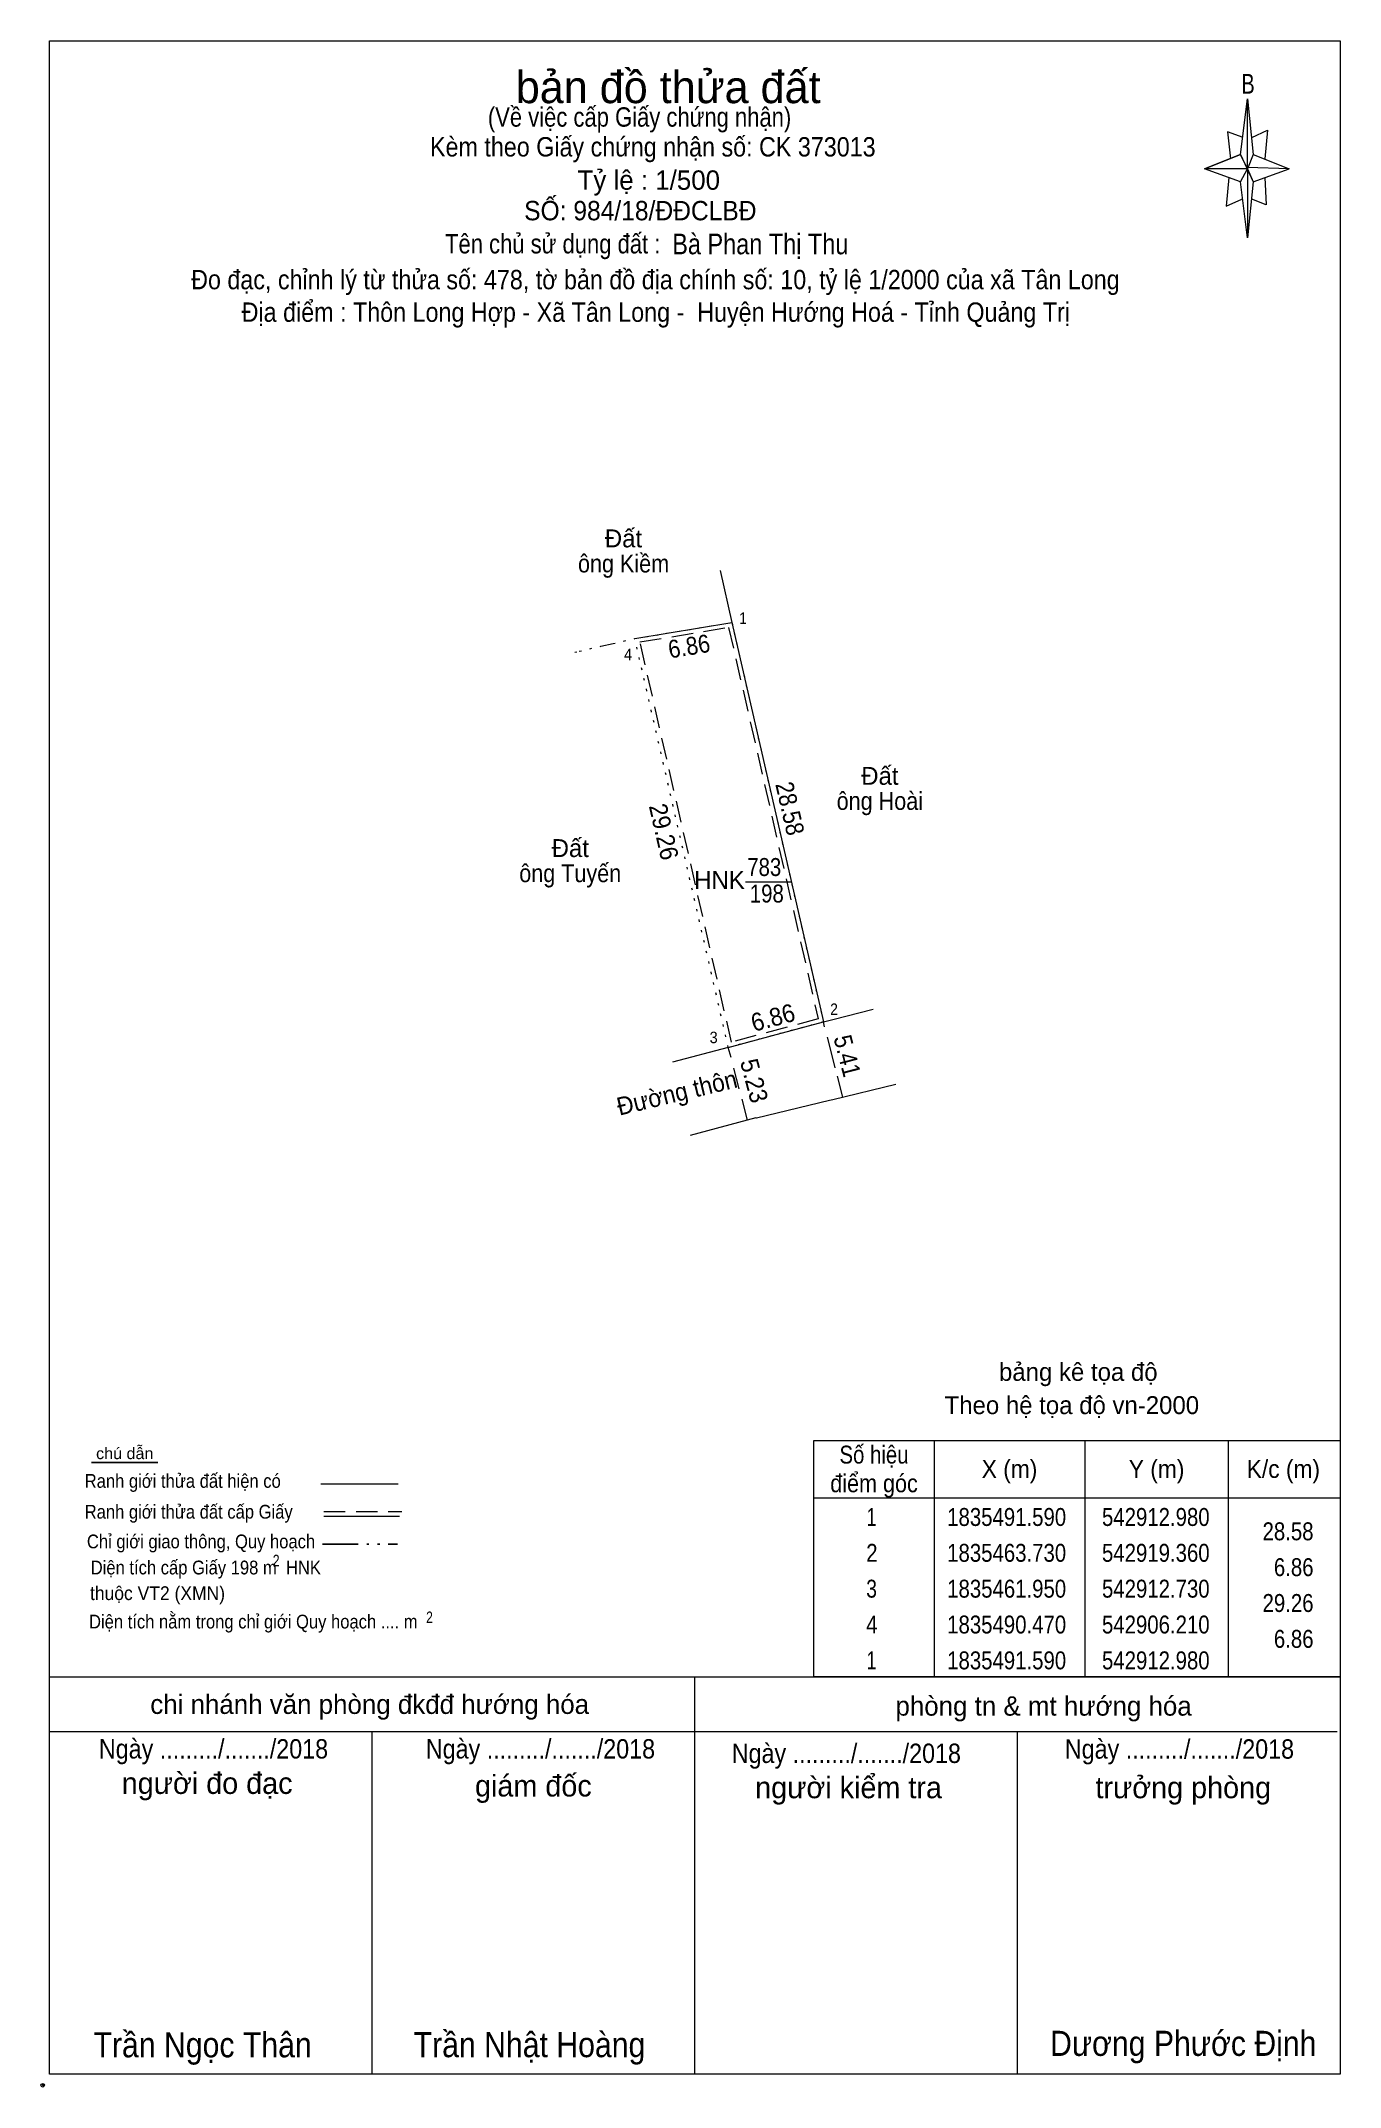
# Model space of a CAD drawing. Header units: metres. Extents: x 542429 to 542997, y 1835412 to 1835555.
# Drawn here: x 542429 to 542519.6, y 1835411.9 to 1835554.6 of the extents above; entities that cross this region are included whole.
import ezdxf
from ezdxf.enums import TextEntityAlignment as Align

# ---------------------------------------------------------------- set-up
doc = ezdxf.new("R2010")
doc.units = ezdxf.units.M
doc.header["$LTSCALE"] = 0.5
doc.header["$PDMODE"] = 32
doc.header["$PDSIZE"] = 0.25
for name, pattern in [('DASH_DOUBLE_DOT', [9.2, 5, -1.2, 0.3, -1.2, 0.3, -1.2]), ('DOTTED', [1.5, 0.3, -1.2]), ('MEDIUM_DASHED', [4.5, 3, -1.5])]:
    doc.linetypes.add(name, pattern=pattern)
for name, color, linetype, lineweight in [('16', 7, 'Continuous', 25), ('5', 7, 'DASH_DOUBLE_DOT', 13), ('63', 7, 'Continuous', 13), ('7', 7, 'Continuous', 13)]:
    doc.layers.add(name, color=color, linetype=linetype, lineweight=lineweight)

msp = doc.modelspace()

# ---------------------------------------------------------------- texts
at = {"layer": '16', "width": 0.8}
for p in [(542445.36, 1835448.26), (542456.05, 1835444.3)]:
    msp.add_text('2', height=0.8, dxfattribs=at).set_placement(p, align=Align.CENTER)
at = {"layer": '5'}
for s, height, width, p in [('chú dẫn', 0.7999, 1.05, (542434.8, 1835455.73)), ('Ranh giới thửa đất hiện có ', 0.96, 0.9, (542439.005, 1835453.73)), ('Ranh giới thửa đất cấp Giấy', 0.96, 0.9, (542439.26, 1835451.58)), ('Chỉ giới giao thông, Quy hoạch', 0.96, 0.9, (542440.12, 1835449.51)), ('Diện tích cấp Giấy 198 m  HNK', 0.96, 0.9, (542440.455, 1835447.69)), ('thuộc VT2 (XMN)', 0.96, 0.95, (542437.085, 1835445.9)), ('Diện tích nằm trong chỉ giới Quy hoạch .... m', 0.96, 0.9, (542443.765, 1835443.92))]:
    msp.add_text(s, height=height, dxfattribs=dict(at, width=width)).set_placement(p, align=Align.CENTER)
at = {"layer": '63'}
for s, width, p in [('Số hiệu', 0.85, (542487.05, 1835455.42)), ('điểm góc', 0.9, (542487.05, 1835453.42)), ('X (m)', 0.95, (542496.5, 1835454.42)), ('Y (m)', 0.95, (542506.755, 1835454.42)), ('K/c (m)', 0.95, (542515.595, 1835454.42)), (' 1', 0.75, (542486.7, 1835451.07)), ('1835491.590', 0.85, (542496.3, 1835451.07)), ('542912.980', 0.85, (542506.7, 1835451.07)), (' 2', 0.85, (542486.705, 1835448.57)), ('1835463.730', 0.85, (542496.3, 1835448.57)), ('542919.360', 0.85, (542506.7, 1835448.57)), (' 3', 0.8, (542486.695, 1835446.07)), ('1835461.950', 0.85, (542496.3, 1835446.07)), ('542912.730', 0.85, (542506.7, 1835446.07)), (' 4', 0.85, (542486.7, 1835443.57)), ('1835490.470', 0.85, (542496.3, 1835443.57)), ('542906.210', 0.85, (542506.7, 1835443.57)), (' 1', 0.75, (542486.7, 1835441.07)), ('1835491.590', 0.85, (542496.3, 1835441.07)), ('542912.980', 0.85, (542506.7, 1835441.07))]:
    msp.add_text(s, height=1.25, dxfattribs=dict(at, width=width)).set_placement(p, align=Align.CENTER)
at = {"layer": '63', "width": 0.85}
for s, p in [('28.58', (542517.7, 1835450.07)), ('6.86', (542517.7, 1835447.57)), ('29.26', (542517.7, 1835445.07)), ('6.86', (542517.7, 1835442.57))]:
    msp.add_text(s, height=1.25, dxfattribs=at).set_placement(p, align=Align.RIGHT)
at = {"layer": '7'}
for s, height, p in [('bản đồ thửa đất', 2.25, (542472.695, 1835550.3)), ('Tỷ lệ : 1/500', 1.35, (542471.345, 1835544.26)), ('Đất', 1.25, (542469.58, 1835519.32)), ('Đất', 1.25, (542487.46, 1835502.76)), ('Đất', 1.25, (542465.87, 1835497.72)), ('HNK', 1.25, (542476.275, 1835495.5)), ('bảng kê tọa độ', 1.25, (542501.295, 1835461.19)), ('Theo hệ tọa độ vn-2000', 1.25, (542500.845, 1835458.87)), ('chi nhánh văn phòng đkđđ hướng hóa', 1.35, (542451.88, 1835437.96)), ('phòng tn & mt hướng hóa', 1.35, (542498.875, 1835437.84)), ('người đo đạc', 1.5, (542440.545, 1835432.38)), ('giám đốc', 1.5, (542463.295, 1835432.2)), ('người kiểm tra', 1.5, (542485.275, 1835432.08)), ('trưởng phòng', 1.5, (542508.615, 1835432.08))]:
    msp.add_text(s, height=height, dxfattribs=at).set_placement(p, align=Align.CENTER)
for s, height, width, p in [('B', 1.378, 0.75, (542513.135, 1835550.96)), ('(Về việc cấp Giấy chứng nhận)', 1.35, 0.85, (542470.7, 1835548.66)), ('Kèm theo Giấy chứng nhận số: CK 373013', 1.35, 0.9, (542471.625, 1835546.58)), ('SỐ: 984/18/ĐĐCLBĐ', 1.35, 0.95, (542470.755, 1835542.13)), ('Tên chủ sử dụng đất :', 1.35, 0.85, (542464.645, 1835539.82)), ('Đo đạc, chỉnh lý từ thửa số: 478, tờ bản đồ địa chính số: 10, tỷ lệ 1/2000 của xã Tân Long', 1.35, 0.9, (542471.805, 1835537.32)), ('Địa điểm : Thôn Long Hợp - Xã Tân Long -  Huyện Hướng Hoá - Tỉnh Quảng Trị ', 1.35, 0.9, (542472.06, 1835535.05)), ('ông Kiềm', 1.25, 0.9, (542469.585, 1835517.57)), ('ông Hoài', 1.25, 0.9, (542487.455, 1835501.01)), ('783', 1.25, 0.85, (542479.395, 1835496.4)), ('ông Tuyến', 1.25, 0.9, (542465.865, 1835495.97)), ('198', 1.25, 0.85, (542479.575, 1835494.55)), ('Ngày ........./......./2018', 1.35, 0.9, (542440.99, 1835434.85)), ('Ngày ........./......./2018', 1.35, 0.9, (542463.79, 1835434.85)), ('Ngày ........./......./2018', 1.35, 0.9, (542508.35, 1835434.84)), ('Ngày ........./......./2018', 1.35, 0.9, (542485.12, 1835434.54)), ('Trần Ngọc Thân', 1.75, 0.9, (542440.23, 1835414.01)), ('Trần Nhật Hoàng', 1.75, 0.9, (542463.025, 1835414.02)), ('Dương Phước Định', 1.75, 0.9, (542508.615, 1835414.11))]:
    msp.add_text(s, height=height, dxfattribs=dict(at, width=width)).set_placement(p, align=Align.CENTER)
at = {"layer": '7', "width": 0.85}
msp.add_text('Bà Phan Thị Thu', height=1.44, dxfattribs=at).set_placement((542472.98, 1835539.76))
at = {"layer": '7'}
for s, width, p in [(' 1', 0.9, (542478.18, 1835513.98)), (' 4', 0.95, (542470.18, 1835511.45)), (' 2', 0.9, (542484.53, 1835486.71)), (' 3', 0.95, (542476.15, 1835484.74))]:
    msp.add_text(s, height=0.8, dxfattribs=dict(at, width=width)).set_placement(p, align=Align.RIGHT)
for s, rotation, width, p in [('6.86', 9.394, 0.9, (542474.253, 1835511.8053)), ('28.58', 282.898, 0.9, (542480.5806, 1835500.9695)), ('29.26', 282.877, 0.95, (542471.7845, 1835499.3493)), ('6.86', 15.028, 0.95, (542480.163, 1835485.9262)), ('5.41', 284.421, 0.9, (542484.5827, 1835483.7006)), ('5.23', 284.799, 0.95, (542478.0911, 1835481.9596)), ('Đường thôn', 13.483, 0.95, (542473.4493, 1835480.6797))]:
    msp.add_text(s, height=1.25, rotation=rotation, dxfattribs=dict(at, width=width)).set_placement(p, align=Align.CENTER)

# ---------------------------------------------------------------- linework, layer by layer
at = {"layer": '16'}
msp.add_line((542437.1, 1835455.49), (542432.48, 1835455.49), dxfattribs=at)
at = {"layer": '5', "linetype": 'Continuous'}
for p, q in [((542448.48, 1835454), (542453.86, 1835454)), ((542448.68, 1835451.76), (542453.95, 1835451.76))]:
    msp.add_line(p, q, dxfattribs=at)
at = {"layer": '5', "linetype": 'MEDIUM_DASHED'}
msp.add_line((542448.68, 1835452.08), (542454.12, 1835452.08), dxfattribs=at)
at = {"layer": '5', "lineweight": 25}
msp.add_line((542448.58, 1835449.79), (542453.82, 1835449.79), dxfattribs=at)
at = {"layer": '63'}
for p, q in [((542491.25, 1835457.04), (542491.25, 1835440.54)), ((542501.75, 1835457.04), (542501.75, 1835440.54)), ((542511.75, 1835457.04), (542511.75, 1835440.54)), ((542482.85, 1835453.04), (542519.55, 1835453.04))]:
    msp.add_line(p, q, dxfattribs=at)
msp.add_lwpolyline([(542482.85, 1835457.04), (542519.55, 1835457.04), (542519.55, 1835440.54), (542482.85, 1835440.54)], close=True, dxfattribs=at)
at = {"layer": '7'}
for p, q in [((542512.6, 1835546.71), (542513.1, 1835550.61)), ((542513.5, 1835546.71), (542516, 1835545.71)), ((542512.6, 1835544.81), (542510.1, 1835545.71)), ((542513.5, 1835544.81), (542513.1, 1835540.91)), ((542514.3, 1835545.11), (542514.4, 1835543.21)), ((542514.4, 1835543.21), (542513.4, 1835543.61)), ((542470.37, 1835512.96), (542477.14, 1835514.08)), ((542468.01, 1835512.42), (542468.86, 1835512.61)), ((542478.08, 1835495.99), (542481.24, 1835495.99)), ((542479.98, 1835485.27), (542483.52, 1835486.22)), ((542483.52, 1835486.22), (542484.17, 1835486.39)), ((542484.17, 1835486.39), (542486.98, 1835487.12)), ((542476.89, 1835484.44), (542479.98, 1835485.27)), ((542476.89, 1835484.44), (542473, 1835483.42)), ((542484.17, 1835480.82), (542488.58, 1835481.87)), ((542483.94, 1835480.76), (542484.17, 1835480.82)), ((542478.81, 1835479.53), (542474.23, 1835478.29)), ((542429.55, 1835440.54), (542519.55, 1835440.54)), ((542429.55, 1835440.54), (542519.55, 1835440.54)), ((542429.55, 1835440.54), (542519.55, 1835440.54)), ((542474.55, 1835412.84), (542474.55, 1835440.54)), ((542429.55, 1835436.74), (542519.35, 1835436.74)), ((542452.05, 1835412.84), (542452.05, 1835436.74)), ((542497.05, 1835412.84), (542497.05, 1835436.74)), ((542519.55, 1835412.84), (542429.55, 1835412.84))]:
    msp.add_line(p, q, dxfattribs=at)
at = {"layer": '7', "linetype": 'DOTTED'}
for p, q in [((542466.18, 1835512.01), (542466.5, 1835512.08)), ((542466.5, 1835512.08), (542468.01, 1835512.42)), ((542468.86, 1835512.61), (542470.37, 1835512.96)), ((542476.89, 1835484.44), (542470.37, 1835512.96))]:
    msp.add_line(p, q, dxfattribs=at)
at = {"layer": '7', "linetype": 'MEDIUM_DASHED'}
for p, q in [((542484.17, 1835483.7), (542483.52, 1835486.22)), ((542478.23, 1835479.38), (542476.89, 1835484.44))]:
    msp.add_line(p, q, dxfattribs=at)
at = {"layer": '7'}
for points in [[(542429.55, 1835554.64), (542519.55, 1835554.64), (542519.55, 1835412.84), (542429.55, 1835412.84)], [(542513.1, 1835550.61), (542513.5, 1835546.71), (542513.1, 1835545.71)], [(542513.1, 1835545.71), (542510.1, 1835545.71), (542512.6, 1835546.71), (542513.5, 1835544.81), (542516, 1835545.71), (542513.1, 1835545.81)], [(542513.1, 1835545.71), (542513.1, 1835540.91), (542512.6, 1835544.81)]]:
    msp.add_lwpolyline(points, close=True, dxfattribs=at)
for points in [[(542512.8, 1835547.91), (542511.7, 1835548.31), (542511.9, 1835546.41)], [(542513.4, 1835547.91), (542514.5, 1835548.41), (542514.3, 1835546.41)], [(542513.1, 1835545.71), (542512.6, 1835546.71), (542510.1, 1835545.71)], [(542511.8, 1835545.11), (542511.6, 1835543.11), (542512.7, 1835543.61)], [(542513.1, 1835545.71), (542513.5, 1835544.81), (542516, 1835545.71)], [(542476.31, 1835517.7), (542477.14, 1835514.08), (542483.52, 1835486.22)], [(542478.81, 1835479.53), (542478.85, 1835479.54), (542483.94, 1835480.76)]]:
    msp.add_lwpolyline(points, dxfattribs=at)
at = {"layer": '7', "linetype": 'DOTTED'}
msp.add_lwpolyline([(542477.14, 1835514.08), (542483.52, 1835486.22), (542476.89, 1835484.44), (542470.37, 1835512.96)], close=True, dxfattribs=at)
at = {"layer": '7', "linetype": 'MEDIUM_DASHED'}
msp.add_lwpolyline([(542476.91, 1835513.74), (542483.16, 1835486.43), (542477.11, 1835484.81), (542470.73, 1835512.72)], close=True, dxfattribs=at)
msp.add_lwpolyline([(542484.87, 1835480.98), (542484.34, 1835483.03), (542484.17, 1835483.7)], dxfattribs=at)
at = {"layer": '7'}
msp.add_point((542429.08, 1835412.06), dxfattribs=at)

msp.set_redraw_order([(e.dxf.handle, doc.entitydb.next_handle()) for e in msp.query("TEXT MTEXT ATTDEF DIMENSION ARC_DIMENSION")])  # texts and dimensions are drawn at this point

doc.saveas('drawing.dxf')
